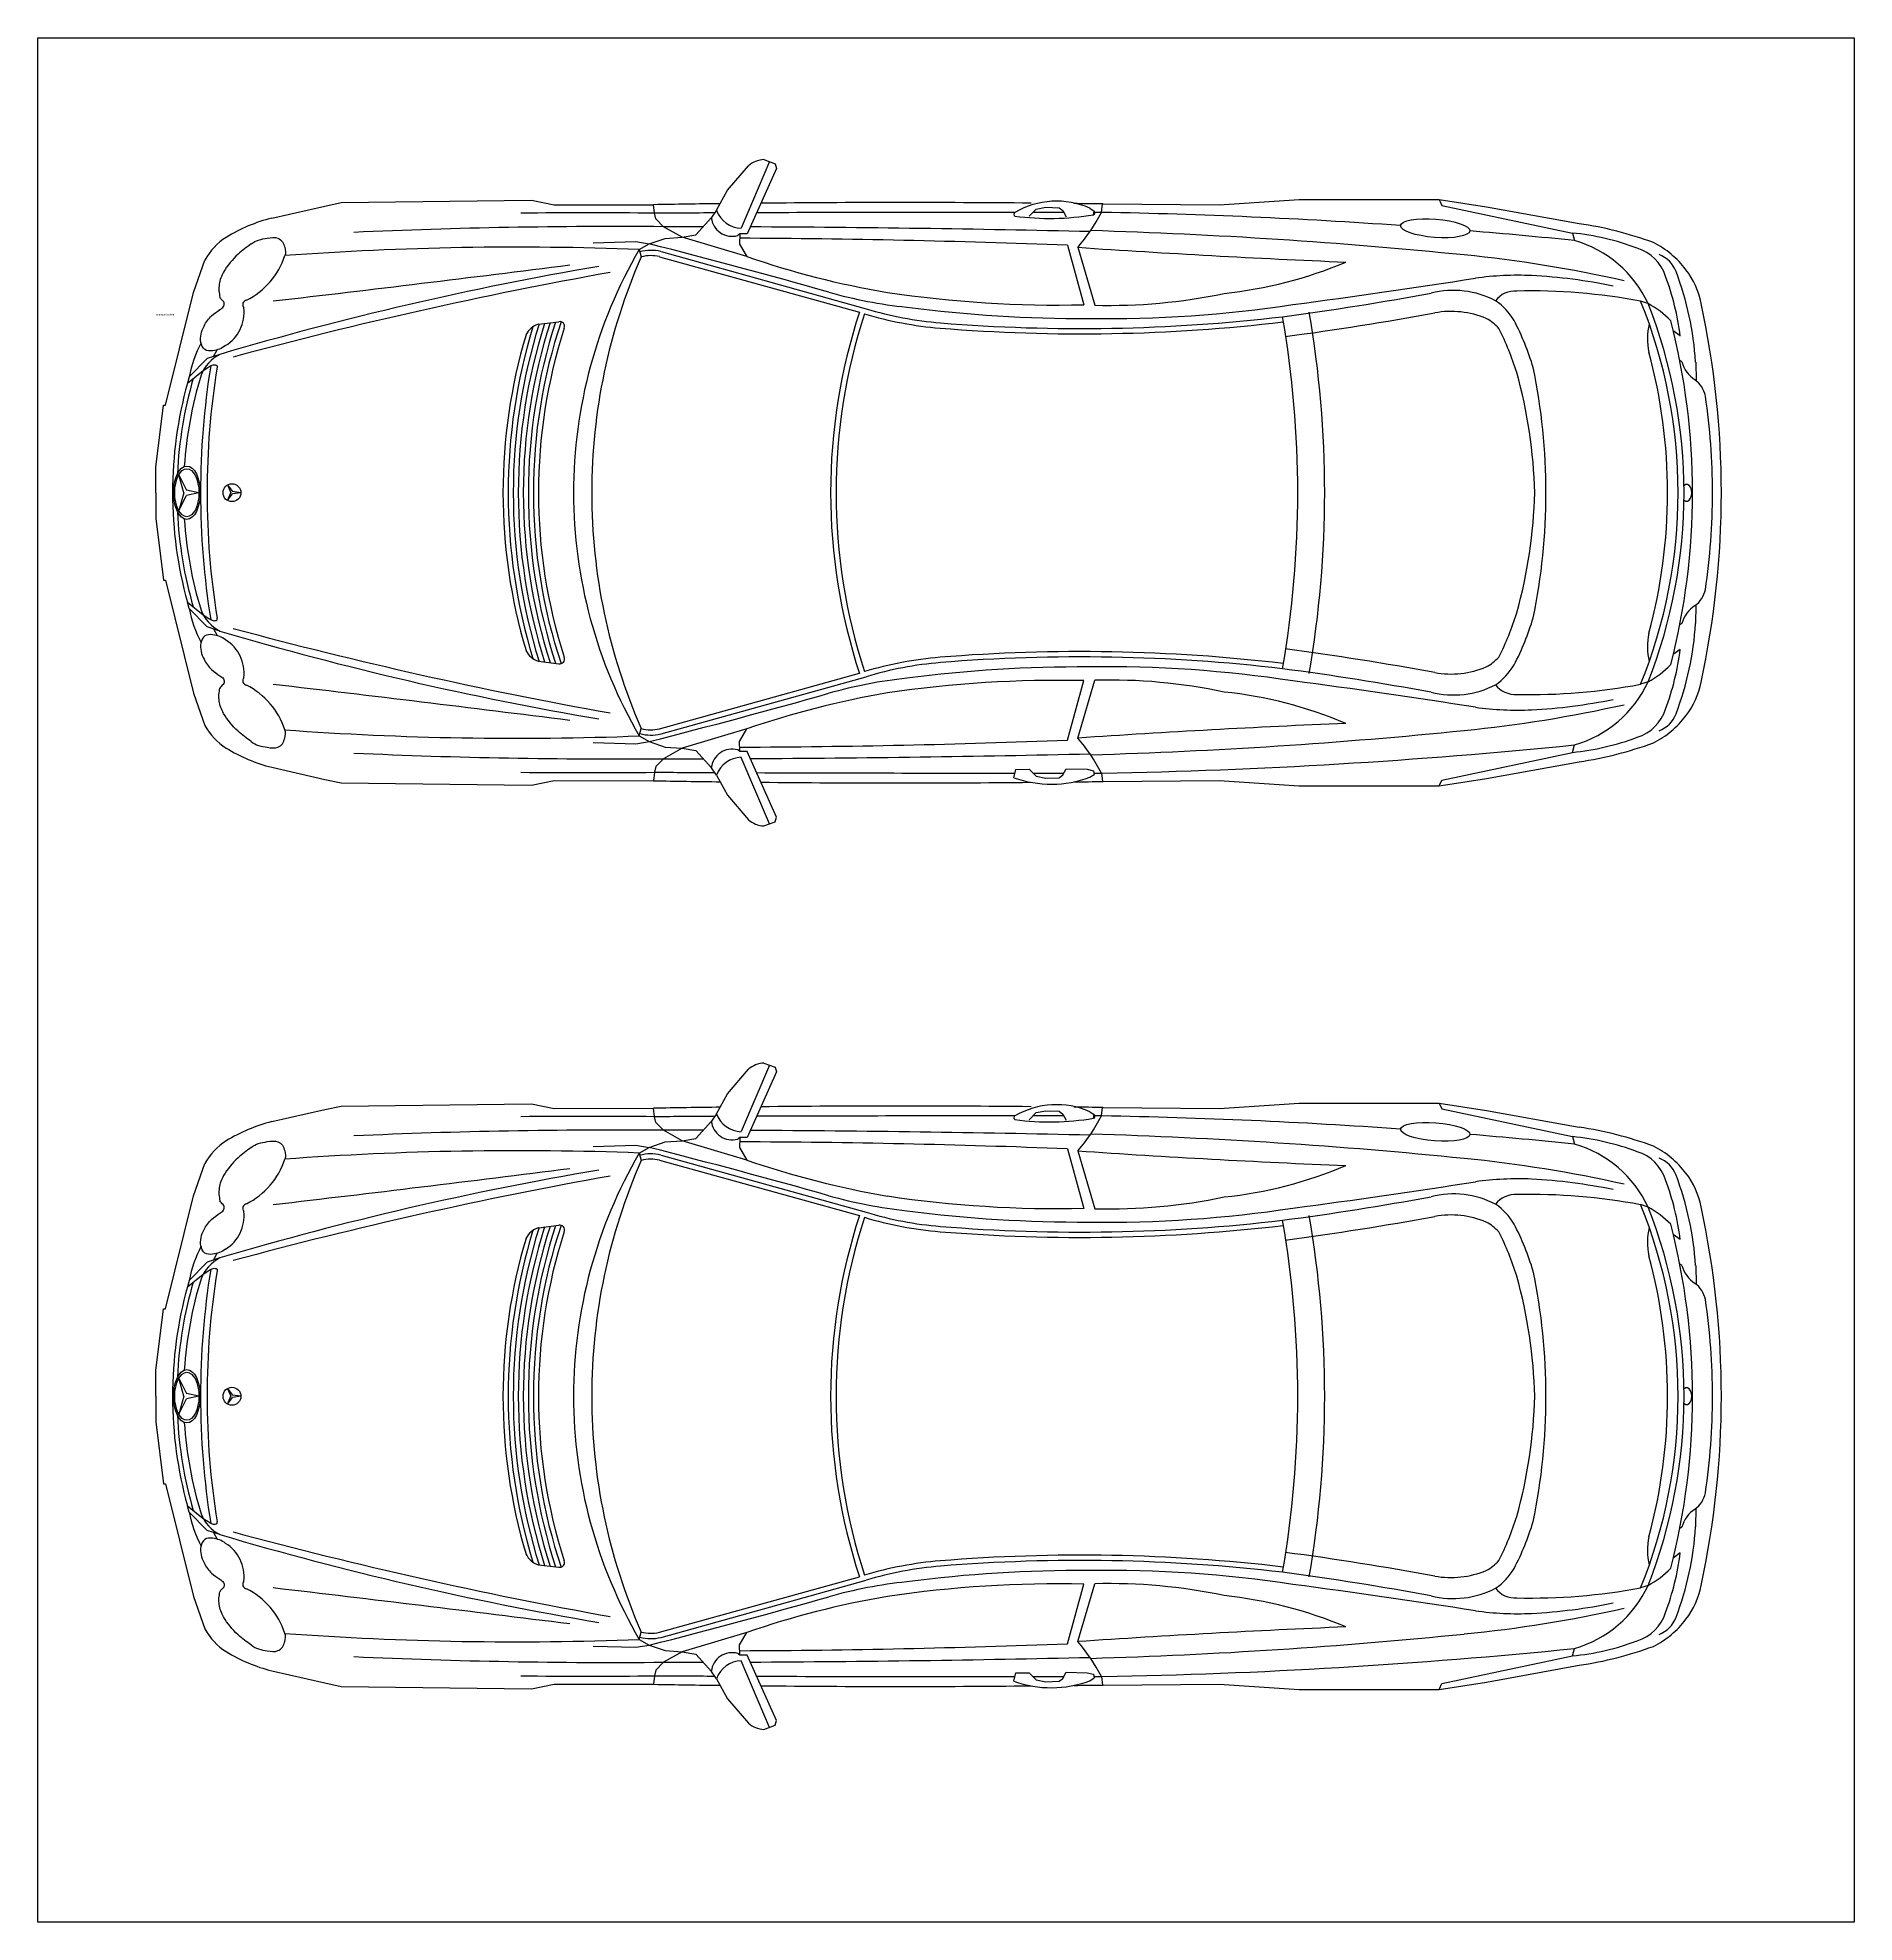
# Model space of a CAD drawing. Header units: inches. Extents: x 591 to 20043, y -1483 to 317.
# Drawn here: x 1530 to 1742, y -841.7 to -621.7 of the extents above; entities that cross this region are included whole.
import ezdxf

# ---------------------------------------------------------------- set-up
doc = ezdxf.new("R2010")
doc.units = ezdxf.units.IN
doc.header["$MEASUREMENT"] = 0
doc.layers.add('SS - Footings_(3)', color=3, linetype='Continuous')
doc.styles.add('SS.Title', font='swisseb.ttf')

# ---------------------------------------------------------------- blocks, each defined once
blk = doc.blocks.new('A$C4DF566E4')
for p, q in [((1.6949, 1.8849), (1.7568, 1.9577)), ((1.8194, 1.97), (1.7355, 1.7727)), ((1.8025, 1.9762), (1.8363, 1.9637)), ((1.8363, 1.9637), (1.8395, 1.9497)), ((1.8395, 1.9497), (1.7534, 1.7558)), ((0.5015, 1.8382), (0.5499, 1.8482)), ((0.5499, 1.8482), (1.1141, 1.8552)), ((1.1141, 1.8552), (1.1805, 1.8416)), ((1.6622, 1.8255), (1.6949, 1.8849)), ((2.8029, 1.8193), (2.8059, 1.8443)), ((2.8078, 1.8443), (3.1517, 1.8413)), ((3.1517, 1.8413), (3.3895, 1.8574)), ((3.3895, 1.8574), (3.8044, 1.8574)), ((3.8044, 1.8574), (3.9448, 1.8356)), ((3.8044, 1.8574), (3.8125, 1.8402)), ((0.344, 1.8024), (0.5015, 1.8382)), ((1.1805, 1.8416), (1.4755, 1.8422)), ((1.4788, 1.8169), (1.4755, 1.8422)), ((1.4825, 1.7999), (1.4788, 1.8169)), ((1.5054, 1.7767), (1.4825, 1.7999)), ((1.6004, 1.7527), (1.6468, 1.804)), ((1.6622, 1.8255), (1.6468, 1.804)), ((2.589, 1.8079), (2.6093, 1.829)), ((2.6093, 1.829), (2.6381, 1.8345)), ((2.6381, 1.8345), (2.6782, 1.8332)), ((2.6782, 1.8332), (2.689, 1.8245)), ((2.689, 1.8245), (2.6988, 1.8066)), ((2.7684, 1.8319), (2.7817, 1.8231)), ((2.7794, 1.8125), (2.7817, 1.8231)), ((3.8125, 1.8402), (4.199, 1.7581)), ((3.9448, 1.8356), (4.2192, 1.7859)), ((1.2969, 1.7286), (1.4228, 1.7325)), ((1.4228, 1.7325), (1.4626, 1.726)), ((1.4626, 1.726), (1.5095, 1.7421)), ((1.5604, 1.7454), (1.5054, 1.7767)), ((1.5095, 1.7421), (1.5604, 1.7454)), ((1.5604, 1.7454), (1.6004, 1.7527)), ((1.7519, 1.6884), (1.5604, 1.7454)), ((1.7316, 1.7558), (1.7252, 1.7507)), ((1.7316, 1.7558), (1.7305, 1.7253)), ((1.7534, 1.7558), (1.7316, 1.7558)), ((4.199, 1.7581), (4.2059, 1.7357)), ((0.1116, 1.5821), (0.1455, 1.6779)), ((1.4332, 1.7092), (1.4626, 1.726)), ((1.4332, 1.7092), (1.439, 1.6872)), ((1.4933, 1.688), (2.0858, 1.5236)), ((1.4976, 1.7032), (2.1057, 1.5337)), ((1.7305, 1.7253), (1.7519, 1.6884)), ((2.7026, 1.7217), (2.751, 1.5453)), ((2.7328, 1.7157), (2.7836, 1.5441)), ((0.0287, 1.2476), (0.1116, 1.5821)), ((4.4234, 1.549), (4.4014, 1.5562)), ((1.1344, 1.4878), (1.1945, 1.495)), ((4.519, 1.4528), (4.4982, 1.4682)), ((0.19, 1.3982), (0.1522, 1.3859)), ((0.1711, 1.392), (0.1822, 1.4119)), ((0.0937, 1.313), (0.1408, 1.3502)), ((0.1522, 1.3859), (0.099, 1.3314)), ((0.1408, 1.3502), (0.1569, 1.3609)), ((4.524, 1.376), (4.5175, 1.3799)), ((4.5646, 1.3756), (4.5659, 1.3203)), ((0.099, 1.3314), (0.0937, 1.313)), ((0, 1.0643), (0.0229, 1.2476)), ((0.0229, 1.2476), (0.0287, 1.2476)), ((0, 0.9881), (0, 1.0643)), ((0.0831, 0.9881), (0.0682, 1.0413)), ((0.0682, 1.0413), (0.0908, 0.9959)), ((0.2126, 1.0111), (0.2222, 0.9881)), ((0.2126, 1.0111), (0.2277, 0.9913)), ((0, 0.9881), (0, 0.9119)), ((0.0831, 0.9881), (0.0682, 0.9349)), ((0.0682, 0.9349), (0.0908, 0.9803)), ((0.1279, 0.9881), (0.0908, 0.9959)), ((0.1279, 0.9881), (0.0908, 0.9803)), ((0.2126, 0.9651), (0.2222, 0.9881)), ((0.2126, 0.9651), (0.2277, 0.9849)), ((0.2524, 0.9881), (0.2277, 0.9913)), ((0.2524, 0.9881), (0.2277, 0.9849)), ((0, 0.9119), (0.0229, 0.7286)), ((0.0229, 0.7286), (0.0287, 0.7286)), ((0.0287, 0.7286), (0.1116, 0.3941)), ((0.0937, 0.6633), (0.1408, 0.626)), ((0.099, 0.6448), (0.0937, 0.6633)), ((0.1522, 0.5903), (0.099, 0.6448)), ((0.1408, 0.626), (0.1569, 0.6154)), ((4.5646, 0.6006), (4.5659, 0.6559)), ((0.19, 0.578), (0.1522, 0.5903)), ((0.1711, 0.5842), (0.1822, 0.5643)), ((4.524, 0.6002), (4.5175, 0.5963)), ((4.519, 0.5234), (4.4982, 0.508)), ((1.1344, 0.4884), (1.1945, 0.4812)), ((1.4933, 0.2882), (2.0858, 0.4526)), ((0.1116, 0.3941), (0.1455, 0.2983)), ((1.4976, 0.273), (2.1057, 0.4425)), ((2.7026, 0.2545), (2.751, 0.431)), ((2.7328, 0.2605), (2.7836, 0.4322)), ((4.4234, 0.4272), (4.4014, 0.42)), ((1.4332, 0.267), (1.439, 0.289)), ((1.7519, 0.2878), (1.5604, 0.2308)), ((1.7305, 0.2509), (1.7519, 0.2878)), ((1.2969, 0.2476), (1.4228, 0.2438)), ((1.4228, 0.2438), (1.4626, 0.2502)), ((1.4332, 0.267), (1.4626, 0.2502)), ((1.4626, 0.2502), (1.5095, 0.2341)), ((1.5604, 0.2308), (1.5054, 0.1995)), ((1.5095, 0.2341), (1.5604, 0.2308)), ((1.5604, 0.2308), (1.6004, 0.2235)), ((1.7316, 0.2204), (1.7252, 0.2255)), ((1.7316, 0.2204), (1.7305, 0.2509)), ((4.199, 0.2181), (4.2059, 0.2405)), ((0.344, 0.1739), (0.5015, 0.138)), ((1.4825, 0.1763), (1.4788, 0.1593)), ((1.5054, 0.1995), (1.4825, 0.1763)), ((1.6004, 0.2235), (1.6468, 0.1722)), ((1.6622, 0.1507), (1.6468, 0.1722)), ((1.7534, 0.2204), (1.7316, 0.2204)), ((1.8194, 0.0063), (1.7355, 0.2035)), ((1.8395, 0.0265), (1.7534, 0.2204)), ((2.5439, 0.1432), (2.5491, 0.1678)), ((2.5491, 0.1678), (2.589, 0.1683)), ((2.589, 0.1683), (2.6093, 0.1472)), ((2.689, 0.1517), (2.6988, 0.1696)), ((2.6988, 0.1696), (2.7605, 0.1684)), ((2.7605, 0.1684), (2.7794, 0.1637)), ((3.8125, 0.136), (4.199, 0.2181)), ((3.9448, 0.1406), (4.2192, 0.1904)), ((0.5015, 0.138), (0.5499, 0.128)), ((0.5499, 0.128), (1.1141, 0.121)), ((1.1141, 0.121), (1.1805, 0.1346)), ((1.1805, 0.1346), (1.4755, 0.1341)), ((1.4788, 0.1593), (1.4755, 0.1341)), ((1.6622, 0.1507), (1.6949, 0.0913)), ((2.6093, 0.1472), (2.6381, 0.1417)), ((2.6381, 0.1417), (2.6782, 0.143)), ((2.6782, 0.143), (2.689, 0.1517)), ((2.7684, 0.1443), (2.7817, 0.1531)), ((2.7794, 0.1637), (2.7817, 0.1531)), ((2.8029, 0.157), (2.8059, 0.1319)), ((2.8078, 0.1319), (3.1517, 0.1349)), ((3.1517, 0.1349), (3.3895, 0.1188)), ((3.3895, 0.1188), (3.8044, 0.1188)), ((3.8044, 0.1188), (3.9448, 0.1406)), ((3.8044, 0.1188), (3.8125, 0.136)), ((1.6949, 0.0913), (1.7568, 0.0185)), ((1.8025, 0), (1.8363, 0.0125)), ((1.8363, 0.0125), (1.8395, 0.0265))]:
    blk.add_line(p, q)
blk.add_circle((0.2258, 0.9881), 0.0265)
for centre, radius, start, end in [((1.8082, 1.8967), 0.0797, 94.0908, 130.1355), ((2.2091, -40.5463), 42.3948, 90.72454, 90.99144), ((2.2091, -40.5463), 42.3948, 89.47898, 90.56152), ((2.6698, 1.6082), 0.2444, 66.2217, 120.2308), ((2.2091, -40.5463), 42.3948, 89.19088, 89.30739), ((0.4628, 1.3332), 0.484, 104.2133, 121.6479), ((1.2806, -16.1264), 17.9444, 89.36693, 90.63307), ((2.5271, -216.221), 218.0404, 90.228742, 90.275453), ((1.7084, 1.8103), 0.062, 185.8703, 285.6847), ((1.7376, 1.8529), 0.0803, 199.9694, 268.4989), ((2.5271, -216.221), 218.0404, 89.994827, 90.196041), ((2.549, 1.8139), 0.00592, 111.6189, 248.3811), ((2.65, 2.5638), 0.7624, 262.2182, 279.7724), ((2.5271, -216.221), 218.0404, 89.956717, 89.980827), ((2.3719, 2.0356), 0.4823, 318.4468, 333.346), ((2.7782, 1.8183), 0.00596, 281.6841, 53.6251), ((2.5271, -216.221), 218.0404, 89.926781, 89.933304), ((2.4996, -15.0853), 16.9074, 85.96308, 88.96252), ((0.3053, 1.5911), 0.1818, 122.0312, 151.4815), ((1.3582, -15.4075), 17.1849, 89.50929, 92.57286), ((1.5135, -52.3647), 54.1415, 89.88523, 90.00862), ((1.6091, -26.6683), 28.4111, 87.79423, 89.75395), ((1.5135, -52.3647), 54.1415, 88.67108, 89.73664), ((2.3108, -13.8328), 15.6048, 84.23316, 88.30926), ((2.4996, -15.0853), 16.9074, 84.20793, 85.26438), ((4.1253, 1.0094), 0.7523, 69.3054, 84.3765), ((4.1108, 1.4049), 0.3442, 24.7479, 73.9688), ((4.0566, 0.6893), 1.1085, 69.8063, 81.5654), ((0.1678, 1.7597), 0.225, 296.746, 342.266), ((1.0697, -7.7297), 9.4459, 87.79491, 94.1745), ((2.671, 0.9881), 1.4325, 149.7754, 180), ((3.0304, 0.9881), 1.7382, 156.2823, 180), ((1.4677, 1.5803), 0.1265, 76.62, 105.016), ((1.4677, 1.5803), 0.1108, 76.62, 105.016), ((-3.8932, -19.2556), 21.6544, 74.2203, 75.68031), ((2.6132, 4.19), 2.6458, 251.0009, 260.3271), ((4.8478, 32.9126), 31.2685, 266.12154, 267.57993), ((3.4905, -2.2219), 3.9342, 77.3482, 84.3354), ((4.3542, 1.5916), 0.127, 17.341, 73.0726), ((4.3131, 1.4798), 0.28, 37.2907, 63.2142), ((4.4246, 1.6121), 0.0878, 21.0026, 69.0277), ((2.9293, -7.8565), 9.6516, 99.63699, 106.48827), ((3.704, -11.4775), 13.3288, 100.18744, 105.11154), ((-10.837, 97.291), 96.3856, 276.663893, 277.19055), ((3.0356, 2.8359), 1.2636, 275.946, 292.9068), ((0.6679, 22.1958), 20.8258, 277.45706, 278.96162), ((4.038, 0.7135), 0.9193, 87.4967, 97.88), ((3.993, 0.0178), 1.6164, 78.3221, 86.9809), ((3.7152, 1.3485), 0.8105, 7.3923, 20.2852), ((3.6218, 1.3117), 0.9449, 3.8796, 20.5622), ((4.3516, 1.5074), 0.2327, 10.4466, 37.6267), ((2.3639, 2.8758), 1.3445, 254.0933, 264.1238), ((2.6744, 4.9786), 3.4341, 261.5311, 271.2768), ((2.8264, 3.1849), 1.6414, 268.506, 281.9596), ((2.194, 10.1717), 8.7371, 277.53825, 280.46142), ((3.8465, 1.3177), 0.2703, 62.4867, 104.1351), ((4.0297, 1.5127), 0.0735, 86.3334, 142.505), ((4.0746, -0.1913), 1.7778, 79.4052, 91.2952), ((0.1479, 1.5221), 0.1139, 300.9419, 7.0298), ((0.2716, 1.545), 0.014, 100.7146, 220.0884), ((3.7239, 0.9881), 1.7235, 161.897, 180), ((3.7239, 0.9881), 1.7073, 161.897, 180), ((2.4117, 2.5437), 1.0711, 253.1403, 265.3541), ((2.4117, 2.5437), 1.0554, 253.1403, 265.3541), ((2.7447, 5.5027), 3.9981, 262.5492, 270.2892), ((2.7414, 6.5913), 5.1164, 265.3455, 276.7208), ((2.819, 5.1599), 3.6557, 269.1521, 278.6798), ((0.322, 0.9881), 3.063, 0, 9.812), ((2.194, 10.1717), 8.7965, 277.53825, 280.46142), ((0.322, 0.9881), 3.1429, 0, 9.812), ((3.839, 1.2512), 0.2744, 67.5186, 100.0273), ((3.8705, 1.4076), 0.1806, 30.312, 56.0463), ((3.0036, 0.9881), 1.5089, 0, 22.1168), ((4.2921, 1.3058), 0.2763, 44.0426, 61.638), ((3.0036, 0.9881), 1.5266, 0, 21.5559), ((2.0011, 0.9881), 2.6397, 0, 12.2801), ((2.6677, 0.9881), 1.6385, 163.4008, 180), ((2.7293, 0.9881), 1.6847, 163.0334, 180), ((2.7293, 0.9881), 1.6697, 162.5772, 180), ((2.7293, 0.9881), 1.6548, 162.3438, 180), ((2.7293, 0.9881), 1.6398, 162.1056, 180), ((1.1539, 1.4277), 0.0633, 108.0297, 153.2066), ((2.7293, 0.9881), 1.6249, 161.8626, 180), ((2.7293, 0.9881), 1.6099, 161.6521, 180), ((2.7293, 0.9881), 1.595, 162.1861, 180), ((1.1976, 1.4812), 0.0142, 338.8922, 102.3376), ((2.7414, 6.5913), 5.1321, 265.3455, 276.7208), ((3.8804, 1.3871), 0.1337, 41.2632, 61.6384), ((3.285, 1.1157), 0.7833, 16.9701, 27.3247), ((3.285, 1.1157), 0.8345, 16.9701, 27.3247), ((4.6086, 1.4437), 0.1869, 166.1767, 192.0152), ((2.5124, 0.9881), 2.043, 0, 14.4503), ((0.4648, 1.261), 0.3726, 152.5649, 169.1167), ((0.2461, 1.2913), 0.1207, 117.6997, 158.0893), ((2.8881, 0.9881), 1.5932, 0, 15.1608), ((2.4991, 0.9881), 2.3664, 170.8511, 180), ((2.4991, 0.9881), 2.3471, 170.8765, 180), ((2.6315, 0.9522), 1.4565, 1.4139, 15.6205), ((2.2784, 0.9881), 1.8425, 0, 11.6217), ((4.611, 1.3985), 0.0898, 194.4777, 237.3936), ((1.2711, 0.9879), 1.2214, 164.5642, 179.9891), ((1.2736, 0.9879), 1.2109, 163.7495, 177.3259), ((1.2736, 0.9879), 1.1916, 162.9959, 176.2492), ((4.519, 1.2612), 0.0755, 10.4832, 54.7431), ((2.6568, 0.9881), 1.9576, 0, 8.4242), ((1.2711, 0.9883), 1.2214, 180.0109, 195.4358), ((2.4991, 0.9881), 2.3664, 180, 189.1489), ((2.4991, 0.9881), 2.3471, 180, 189.1235), ((2.6677, 0.9881), 1.6385, 180, 196.5992), ((2.7293, 0.9881), 1.6847, 180, 196.9666), ((2.7293, 0.9881), 1.6697, 180, 197.4228), ((2.7293, 0.9881), 1.6548, 180, 197.6562), ((2.7293, 0.9881), 1.6398, 180, 197.8944), ((2.7293, 0.9881), 1.6249, 180, 198.1374), ((2.7293, 0.9881), 1.6099, 180, 198.3479), ((2.7293, 0.9881), 1.595, 180, 197.8139), ((2.671, 0.9881), 1.4325, 180, 210.2246), ((3.0304, 0.9881), 1.7382, 180, 203.7177), ((3.7239, 0.9881), 1.7235, 180, 198.103), ((3.7239, 0.9881), 1.7073, 180, 198.103), ((0.322, 0.9881), 3.063, 350.188, 0), ((0.322, 0.9881), 3.1429, 350.188, 0), ((2.6315, 1.024), 1.4565, 344.3795, 358.5861), ((2.2784, 0.9881), 1.8425, 348.3783, 0), ((3.0036, 0.9881), 1.5089, 337.8832, 0), ((3.0036, 0.9881), 1.5266, 338.4441, 0), ((2.8881, 0.9881), 1.5932, 344.8392, 0), ((2.5124, 0.9881), 2.043, 345.5497, 0), ((2.0011, 0.9881), 2.6397, 347.7199, 0), ((2.6568, 0.9881), 1.9576, 351.5758, 0), ((1.2736, 0.9883), 1.2109, 182.6741, 196.2505), ((1.2736, 0.9883), 1.1916, 183.7508, 197.0041), ((4.519, 0.7151), 0.0755, 305.2569, 349.5168), ((0.4648, 0.7152), 0.3726, 190.8833, 207.4351), ((0.2461, 0.6849), 0.1207, 201.9107, 242.3003), ((3.285, 0.8605), 0.7833, 332.6753, 343.0299), ((3.285, 0.8605), 0.8345, 332.6753, 343.0299), ((4.611, 0.5778), 0.0898, 122.6064, 165.5223), ((2.9293, 9.8328), 9.6516, 253.51173, 260.36301), ((3.704, 13.4537), 13.3288, 254.88846, 259.81256), ((4.6086, 0.5325), 0.1869, 167.9848, 193.8233), ((3.6218, 0.6646), 0.9449, 339.4378, 356.1204), ((0.1479, 0.4541), 0.1139, 352.9702, 59.0581), ((1.1539, 0.5485), 0.0633, 206.7934, 251.9703), ((2.7414, -4.6151), 5.1321, 83.2792, 94.6545), ((2.194, -8.1955), 8.7965, 79.53858, 82.46175), ((3.7152, 0.6277), 0.8105, 339.7148, 352.6077), ((1.1976, 0.4951), 0.0142, 257.6624, 21.1078), ((2.4117, -0.5675), 1.0711, 94.6459, 106.8597), ((2.4117, -0.5675), 1.0554, 94.6459, 106.8597), ((2.7447, -3.5265), 3.9981, 89.7108, 97.4508), ((2.7414, -4.6151), 5.1164, 83.2792, 94.6545), ((2.819, -3.1837), 3.6557, 81.3202, 90.8479), ((2.194, -8.1955), 8.7371, 79.53858, 82.46175), ((3.839, 0.725), 0.2744, 259.9727, 292.4814), ((3.8804, 0.5891), 0.1337, 298.3616, 318.7368), ((3.8705, 0.5686), 0.1806, 303.9537, 329.688), ((4.2921, 0.6704), 0.2763, 298.362, 315.9574), ((0.2716, 0.4312), 0.014, 139.9116, 259.2854), ((0.1678, 0.2165), 0.225, 17.734, 63.254), ((-10.837, -95.3147), 96.3856, 82.80945, 83.336107), ((-3.8932, 21.2318), 21.6544, 284.31969, 285.7797), ((2.6132, -2.2138), 2.6458, 99.6729, 108.9991), ((2.3639, -0.8996), 1.3445, 95.8762, 105.9067), ((2.6744, -3.0023), 3.4341, 88.7232, 98.4689), ((2.8264, -1.2087), 1.6414, 78.0404, 91.494), ((3.0356, -0.8597), 1.2636, 67.0932, 84.054), ((0.6679, -20.2196), 20.8258, 81.03838, 82.54294), ((3.8465, 0.6586), 0.2703, 255.8649, 297.5133), ((4.0297, 0.4635), 0.0735, 217.495, 273.6666), ((4.0746, 2.1675), 1.7778, 268.7048, 280.5948), ((4.1108, 0.5713), 0.3442, 286.0312, 335.2521), ((4.3516, 0.4689), 0.2327, 322.3733, 349.5534), ((3.4905, 4.1982), 3.9342, 275.6646, 282.6518), ((4.038, 1.2627), 0.9193, 262.12, 272.5033), ((3.993, 1.9584), 1.6164, 273.0191, 281.6779), ((4.3542, 0.3846), 0.127, 286.9274, 342.659), ((0.3053, 0.3851), 0.1818, 208.5185, 237.9688), ((1.0697, 9.7059), 9.4459, 265.8255, 272.20509), ((1.4677, 0.396), 0.1108, 254.984, 283.38), ((4.8478, -30.9364), 31.2685, 92.42007, 93.87846), ((2.3108, 15.809), 15.6048, 271.69074, 275.76684), ((4.3131, 0.4964), 0.28, 296.7858, 322.7093), ((4.4246, 0.3641), 0.0878, 290.9723, 338.9974), ((0.4628, 0.6431), 0.484, 238.3521, 255.7867), ((1.4677, 0.396), 0.1265, 254.984, 283.38), ((1.7084, 0.1659), 0.062, 74.3153, 174.1297), ((1.6091, 28.6445), 28.4111, 270.24605, 272.20577), ((2.3719, -0.0594), 0.4823, 26.654, 41.5532), ((2.4996, 17.0615), 16.9074, 271.03748, 275.79207), ((4.1253, 0.9668), 0.7523, 275.6235, 290.6946), ((4.0566, 1.2869), 1.1085, 278.4346, 290.1937), ((1.3582, 17.3837), 17.1849, 267.42714, 270.49071), ((1.5135, 54.3409), 54.1415, 269.99138, 270.11477), ((1.7376, 0.1233), 0.0803, 91.5011, 160.0306), ((1.5135, 54.3409), 54.1415, 270.26336, 271.32892), ((1.2806, 18.1026), 17.9444, 269.36693, 270.63307), ((2.2091, 42.5225), 42.3948, 269.00856, 269.27546), ((2.5271, 218.1972), 218.0404, 269.724547, 269.771258), ((2.5271, 218.1972), 218.0404, 269.803959, 270.005173), ((2.2091, 42.5225), 42.3948, 269.43848, 270.52102), ((2.6547, 0.4514), 0.3275, 250.2297, 290.317), ((2.5271, 218.1972), 218.0404, 270.019173, 270.043283), ((2.2091, 42.5225), 42.3948, 270.69261, 270.80912), ((2.5271, 218.1972), 218.0404, 270.066696, 270.073219), ((1.8082, 0.0795), 0.0797, 229.8645, 265.9092)]:
    blk.add_arc(centre, radius, start, end)
for centre, major_axis, ratio in [((3.7926, 1.7722), (-0.1028, 0.0079), 0.263369), ((0.0921, 0.9881), (0, -0.0791), 0.503646), ((0.0921, 0.9881), (0, -0.0712), 0.503646)]:
    blk.add_ellipse(centre, major_axis=major_axis, ratio=ratio)
blk.add_ellipse((4.5376, 0.9881), major_axis=(0, -0.0251), ratio=0.614154, start_param=5.768892, end_param=9.939071)
for points, start_tangent, end_tangent in [([(0.2827, 1.7256), (0.3305, 1.743), (0.3622, 1.7424), (0.3753, 1.7322), (0.3821, 1.7158), (0.3821, 1.6912)], (0.761003, 0.648748), (-0.486549, -0.873653)), ([(0.2827, 1.7256), (0.2439, 1.695), (0.201, 1.6424)], (-0.82479, -0.56544), (-0.493818, -0.869565)), ([(0.201, 1.6424), (0.188, 1.606), (0.1902, 1.5676)], (-0.508634, -0.860983), (0.222807, -0.974863)), ([(0.1902, 1.5309), (0.2006, 1.5402), (0.2029, 1.5507), (0.1947, 1.5612), (0.1902, 1.5676)], (0.845663, 0.533717), (-0.380655, 0.924717)), ([(0.1339, 1.4339), (0.143, 1.4822), (0.1656, 1.5126), (0.1902, 1.5309)], (-0.207701, 0.978192), (0.828272, 0.560326)), ([(0.2064, 1.4244), (0.1682, 1.4093), (0.1456, 1.4125), (0.1339, 1.4339)], (-0.759925, -0.650011), (-0.198029, 0.980196)), ([(0.2064, 0.5519), (0.1682, 0.5669), (0.1456, 0.5637), (0.1339, 0.5423)], (-0.759925, 0.650011), (-0.198029, -0.980196)), ([(0.1339, 0.5423), (0.143, 0.4941), (0.1656, 0.4636), (0.1902, 0.4453)], (-0.207701, -0.978192), (0.828272, -0.560326)), ([(0.201, 0.3339), (0.188, 0.3702), (0.1902, 0.4087)], (-0.508634, 0.860983), (0.222807, 0.974863)), ([(0.1902, 0.4453), (0.2006, 0.436), (0.2029, 0.4255), (0.1947, 0.415), (0.1902, 0.4087)], (0.845663, -0.533717), (-0.380655, -0.924717)), ([(0.2827, 0.2506), (0.2439, 0.2812), (0.201, 0.3339)], (-0.82479, 0.56544), (-0.493818, 0.869565)), ([(0.2827, 0.2506), (0.3305, 0.2332), (0.3622, 0.2338), (0.3753, 0.244), (0.3821, 0.2604), (0.3821, 0.285)], (0.761003, -0.648748), (-0.486549, 0.873653))]:
    blk.add_spline(points, degree=3, dxfattribs=dict(start_tangent=start_tangent, end_tangent=end_tangent))
for points, start_tangent in [([(0.1569, 1.3609), (0.1644, 1.3652), (0.1762, 1.3674), (0.1816, 1.3646), (0.1817, 1.3603)], (0.847173, 0.531317)), ([(0.1569, 0.6154), (0.1644, 0.611), (0.1762, 0.6088), (0.1816, 0.6116), (0.1817, 0.6159)], (0.847173, -0.531317))]:
    blk.add_spline(points, degree=3, dxfattribs=dict(start_tangent=start_tangent))

msp = doc.modelspace()

# ---------------------------------------------------------------- linework, layer by layer
at = {"layer": 'SS - Footings_(3)'}
msp.add_lwpolyline([(1742.01815, -621.73476), (1742.01815, -841.73476), (1530.01815, -841.73476), (1530.01815, -621.73476)], close=True, dxfattribs=at)

# ---------------------------------------------------------------- block references
at = {"xscale": 39.3700787401575, "yscale": 39.3700787401575, "zscale": 39.3700787401575}
for p in [(1543.79807, -713.75428), (1543.79807, -819.22864)]:
    msp.add_blockref('A$C4DF566E4', p, dxfattribs=at)

# ---------------------------------------------------------------- texts
at = {"insert": (1543.83394, -653.96368), "char_height": 0.2, "width": 2.6844219, "attachment_point": 1, "style": 'SS.Title'}
msp.add_mtext('extracurriculars', dxfattribs=at)

doc.saveas('drawing.dxf')
